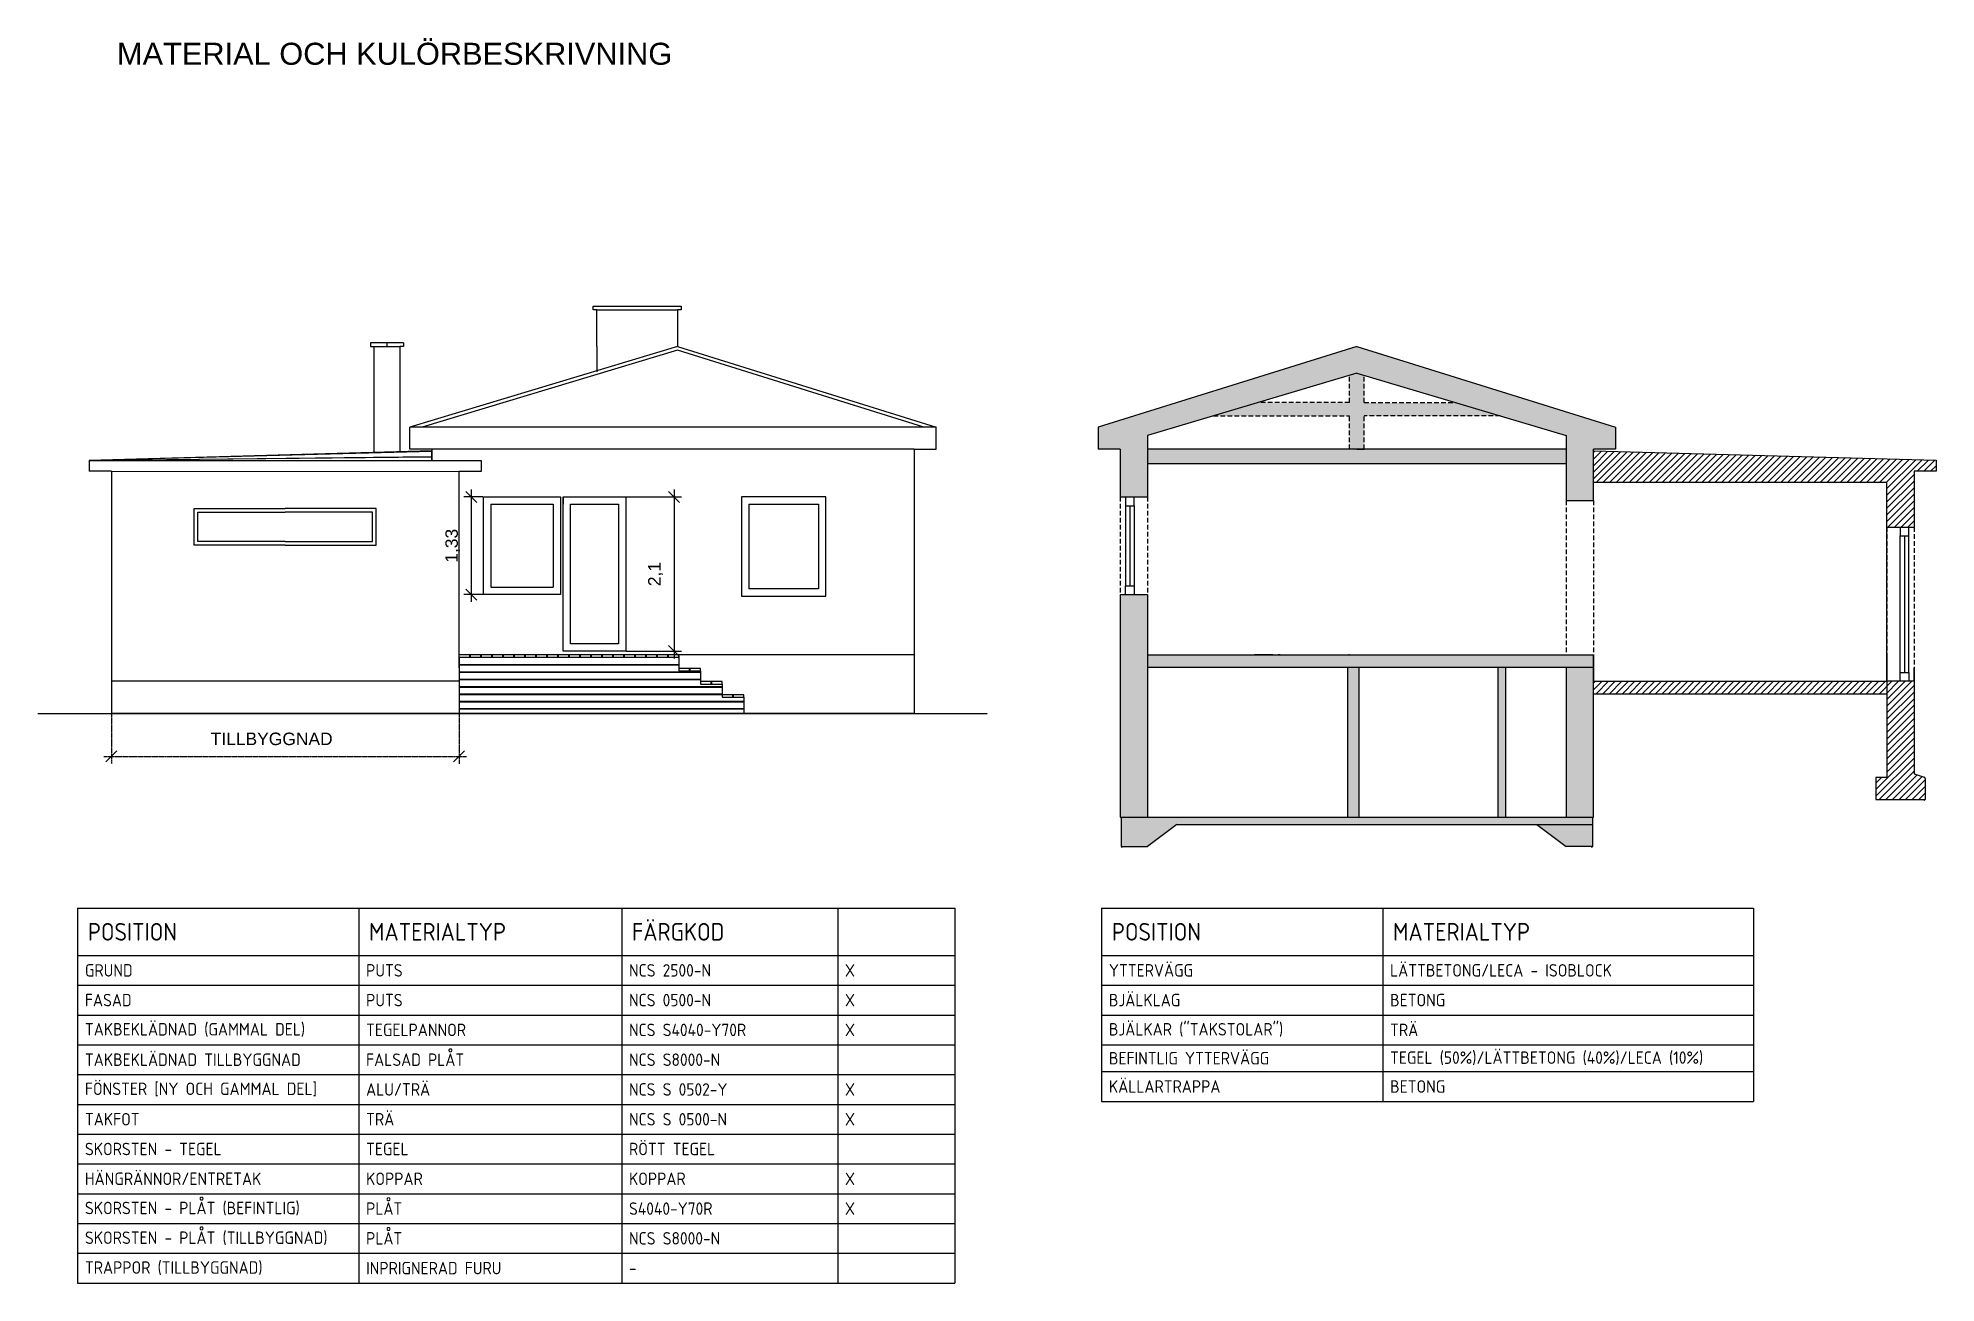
# Model space of a CAD drawing. Header units: millimetres. Extents: x -50011 to 90899, y -58634 to 500399.
# Drawn here: x -48295 to -22426, y -58634 to -41675 of the extents above; entities that cross this region are included whole.
import ezdxf

# ---------------------------------------------------------------- set-up
doc = ezdxf.new("R2010")
doc.units = ezdxf.units.MM
for name, pattern in [('ACAD_ISO02W100', [15, 12, -3]), ('ACAD_ISO04W100', [30, 24, -3, 0, -3]), ('CENTER2', [28.575, 19.05, -3.175, 3.175, -3.175]), ('HIDDEN', [9.525, 6.35, -3.175])]:
    doc.linetypes.add(name, pattern=pattern)
doc.layers.get('0').update_dxf_attribs({"color": 1})
for name, color, linetype in [('Angivelser', 7, 'Continuous'), ('Fönster', 1, 'Continuous'), ('Förtydligande', 8, 'CENTER2'), ('Grundritningar', 1, 'Continuous'), ('Mått', 4, 'Continuous')]:
    doc.layers.add(name, color=color, linetype=linetype)
doc.styles.add('ISO', font='isocp.shx')
doc.styles.get("Standard").update_dxf_attribs({"font": 'Arial.ttf', "height": 170})
doc.dimstyles.new('Egen dimension', dxfattribs={"dimscale": 10, "dimtxt": 2.5, "dimasz": 15, "dimexe": 10, "dimexo": 0.625, "dimgap": 15, "dimtad": 1, "dimlfac": 0.001, "dimtxsty": 'Standard', "dimblk": 'OBLIQUE', "dimblk1": 'OBLIQUE', "dimblk2": 'OBLIQUE', "dimcen": 20, "dimdle": 10, "dimadec": 0, "dimazin": 0, "dimtfac": 1, "dimtmove": 0, "dimatfit": 3, "dimldrblk": 'OPEN90', "dimfxl": 1, "dimarcsym": 0})

msp = doc.modelspace()

# ---------------------------------------------------------------- texts
at = {"layer": 'Angivelser'}
msp.add_text('MATERIAL OCH KULÖRBESKRIVNING', height=300, dxfattribs=at).set_placement((-47218.151, -42039.973))

# ---------------------------------------------------------------- blocks, each defined once
blk = doc.blocks.new('_Oblique')
at = {"color": 0, "linetype": 'ByBlock', "lineweight": -2}
blk.add_line((-0.5, -0.5), (0.5, 0.5), dxfattribs=at)
blk = doc.blocks.new('*D108')
at = {"layer": 'Defpoints', "color": 0, "transparency": 16777216}
for p in [(-47295, -50877), (-42555, -50873), (-42555, -51460)]:
    blk.add_point(p, dxfattribs=at)
at = {"layer": 'Förtydligande', "color": 0, "lineweight": -2, "transparency": 16777216}
for p, q in [((-47295, -50883), (-47295, -51560)), ((-42555, -50879), (-42555, -51560)), ((-47395, -51460), (-42455, -51460))]:
    blk.add_line(p, q, dxfattribs=at)
at = {"layer": 'Förtydligande', "color": 0, "lineweight": -2, "transparency": 16777216, "xscale": 150, "yscale": 150, "zscale": 150, "rotation": 180}
blk.add_blockref('_Oblique', (-47295, -51460), dxfattribs=at)
at = {"layer": 'Förtydligande', "color": 0, "lineweight": -2, "transparency": 16777216, "xscale": 150, "yscale": 150, "zscale": 150}
blk.add_blockref('_Oblique', (-42555, -51460), dxfattribs=at)
at = {"layer": 'Förtydligande', "color": 0, "transparency": 16777216, "insert": (-45110, -51223), "char_height": 170, "attachment_point": 5}
blk.add_mtext('TILLBYGGNAD', dxfattribs=at)
blk = doc.blocks.new('_Open90')
at = {"color": 0, "linetype": 'ByBlock', "lineweight": -2}
for p, q in [((0, 0), (-1, 0)), ((-0.5, 0.5), (0, 0)), ((0, 0), (-0.5, -0.5))]:
    blk.add_line(p, q, dxfattribs=at)
blk = doc.blocks.new('*T109')
at = {"layer": 'Grundritningar', "color": 0, "linetype": 'ByBlock', "lineweight": -2, "ltscale": 100, "transparency": 16777216}
for p, q in [((0, 0), (11956, 0)), ((0, 0), (0, -5106)), ((3832, 0), (3832, -5106)), ((7416, 0), (7416, -5106)), ((10359, 0), (10359, -5106)), ((11956, 0), (11956, -5106)), ((0, -644), (11956, -644)), ((0, -1049), (11956, -1049)), ((0, -1455), (11956, -1455)), ((0, -1861), (11956, -1861)), ((0, -2266), (11956, -2266)), ((0, -2672), (11956, -2672)), ((0, -3078), (11956, -3078)), ((0, -3483), (11956, -3483)), ((0, -3889), (11956, -3889)), ((0, -4294), (11956, -4294)), ((0, -4700), (11956, -4700)), ((0, -5106), (11956, -5106))]:
    blk.add_line(p, q, dxfattribs=at)
at = {"layer": 'Grundritningar', "color": 0, "ltscale": 100, "transparency": 16777216, "attachment_point": 4, "style": 'ISO'}
for s, insert, char_height, width in [(' POSITION', (2, -322), 240, 3829.15), (' MATERIALTYP', (3834, -322), 240, 3580.66), (' FÄRGKOD', (7417, -322), 240, 2940.17), (' GRUND', (2, -847), 170, 3829.15), (' PUTS', (3834, -847), 170, 3580.66), (' NCS 2500-N', (7417, -847), 170, 2940.17), (' X', (10360, -847), 170, 1593.6), (' FASAD', (2, -1252), 170, 3829.15), (' PUTS', (3834, -1252), 170, 3580.66), (' NCS 0500-N', (7417, -1252), 170, 2940.17), (' X', (10360, -1252), 170, 1593.6), (' TAKBEKLÄDNAD (GAMMAL DEL)', (2, -1658), 170, 3829.15), (' TEGELPANNOR', (3834, -1658), 170, 3580.66), (' NCS S4040-Y70R', (7417, -1658), 170, 2940.17), (' X', (10360, -1658), 170, 1593.6), (' TAKBEKLÄDNAD TILLBYGGNAD', (2, -2064), 170, 3829.15), (' FALSAD PLÅT', (3834, -2064), 170, 3580.66), (' NCS S8000-N', (7417, -2064), 170, 2940.17), (' FÖNSTER [NY OCH GAMMAL DEL]', (2, -2469), 170, 3829.15), (' ALU/TRÄ', (3834, -2469), 170, 3580.66), (' NCS S 0502-Y', (7417, -2469), 170, 2940.17), (' X', (10360, -2469), 170, 1593.6), (' TAKFOT', (2, -2875), 170, 3829.15), (' TRÄ', (3834, -2875), 170, 3580.66), (' NCS S 0500-N', (7417, -2875), 170, 2940.17), (' X', (10360, -2875), 170, 1593.6), (' SKORSTEN - TEGEL', (2, -3280), 170, 3829.15), (' TEGEL', (3834, -3280), 170, 3580.66), (' RÖTT TEGEL', (7417, -3280), 170, 2940.17), (' HÄNGRÄNNOR/ENTRETAK', (2, -3686), 170, 3829.15), (' KOPPAR', (3834, -3686), 170, 3580.66), (' KOPPAR', (7417, -3686), 170, 2940.17), (' X', (10360, -3686), 170, 1593.6), (' SKORSTEN - PLÅT (BEFINTLIG)', (2, -4092), 170, 3829.15), (' PLÅT', (3834, -4092), 170, 3580.66), (' S4040-Y70R', (7417, -4092), 170, 2940.17), (' X', (10360, -4092), 170, 1593.6), (' SKORSTEN - PLÅT (TILLBYGGNAD)', (2, -4497), 170, 3829.15), (' PLÅT', (3834, -4497), 170, 3580.66), (' NCS S8000-N', (7417, -4497), 170, 2940.17), (' TRAPPOR (TILLBYGGNAD)', (2, -4903), 170, 3829.15), (' INPRIGNERAD FURU', (3834, -4903), 170, 3580.66), (' - ', (7417, -4903), 170, 2940.17)]:
    blk.add_mtext(s, dxfattribs=dict(at, insert=insert, char_height=char_height, width=width))
blk = doc.blocks.new('*T119')
at = {"layer": 'Grundritningar', "color": 0, "linetype": 'ByBlock', "lineweight": -2, "ltscale": 100, "transparency": 16777216}
for p, q in [((0, 0), (8884, 0)), ((0, 0), (0, -2632)), ((3832, 0), (3832, -2632)), ((8884, 0), (8884, -2632)), ((0, -644), (8884, -644)), ((0, -1049), (8884, -1049)), ((0, -1455), (8884, -1455)), ((0, -1861), (8884, -1861)), ((0, -2226), (8884, -2226)), ((0, -2632), (8884, -2632))]:
    blk.add_line(p, q, dxfattribs=at)
at = {"layer": 'Grundritningar', "color": 0, "ltscale": 100, "transparency": 16777216, "attachment_point": 4, "style": 'ISO'}
for s, insert, char_height, width in [(' POSITION', (2, -322), 240, 3829.15), (' MATERIALTYP', (3834, -322), 240, 5048.45), (' YTTERVÄGG', (2, -847), 170, 3829.15), (' LÄTTBETONG/LECA - ISOBLOCK', (3834, -847), 170, 5048.45), (' BJÄLKLAG', (2, -1252), 170, 3829.15), (' BETONG', (3834, -1252), 170, 5048.45), (' BJÄLKAR ("TAKSTOLAR")', (2, -1658), 170, 3829.15), (' TRÄ', (3834, -1658), 170, 5048.45), (' BEFINTLIG YTTERVÄGG', (2, -2044), 170, 3829.15), (' TEGEL (50%)/LÄTTBETONG (40%)/LECA (10%)', (3834, -2044), 170, 5048.45), (' KÄLLARTRAPPA', (2, -2429), 170, 3829.15), (' BETONG', (3834, -2429), 170, 5048.45)]:
    blk.add_mtext(s, dxfattribs=dict(at, insert=insert, char_height=char_height, width=width))
blk = doc.blocks.new('*D223')
at = {"layer": 'Defpoints', "color": 0, "transparency": 16777216}
for p in [(-40285, -47927), (-40285, -50027), (-39625, -50027)]:
    blk.add_point(p, dxfattribs=at)
at = {"layer": 'Mått', "color": 0, "lineweight": -2, "transparency": 16777216}
for p, q in [((-39625, -47827), (-39625, -50127)), ((-40279, -47927), (-39525, -47927)), ((-40279, -50027), (-39525, -50027))]:
    blk.add_line(p, q, dxfattribs=at)
at = {"layer": 'Mått', "color": 0, "lineweight": -2, "transparency": 16777216, "xscale": 150, "yscale": 150, "zscale": 150}
for p, rotation in [((-39625, -47927), 90), ((-39625, -50027), 270)]:
    blk.add_blockref('_Oblique', p, dxfattribs=dict(at, rotation=rotation))
at = {"layer": 'Mått', "color": 0, "transparency": 16777216, "insert": (-39878, -48977), "char_height": 170, "attachment_point": 5, "rotation": 90}
blk.add_mtext('2,1', dxfattribs=at)
blk = doc.blocks.new('*D224')
at = {"layer": 'Defpoints', "color": 0, "transparency": 16777216}
for p in [(-42225, -47927), (-42390, -49257), (-42225, -49257)]:
    blk.add_point(p, dxfattribs=at)
at = {"layer": 'Mått', "color": 0, "lineweight": -2, "transparency": 16777216}
for p, q in [((-42390, -47827), (-42390, -49357)), ((-42231, -47927), (-42490, -47927)), ((-42231, -49257), (-42490, -49257))]:
    blk.add_line(p, q, dxfattribs=at)
at = {"layer": 'Mått', "color": 0, "lineweight": -2, "transparency": 16777216, "xscale": 150, "yscale": 150, "zscale": 150}
for p, rotation in [((-42390, -47927), 90), ((-42390, -49257), 270)]:
    blk.add_blockref('_Oblique', p, dxfattribs=dict(at, rotation=rotation))
at = {"layer": 'Mått', "color": 0, "transparency": 16777216, "insert": (-42642, -48592), "char_height": 170, "attachment_point": 5, "rotation": 90}
blk.add_mtext('1,33', dxfattribs=at)

# ---------------------------------------------------------------- dimensions: what is measured, and where the dimension line sits
at = {"layer": 'Förtydligande'}
dim = msp.add_linear_dim(base=(-42555.013, -51459.659), p1=(-47295.013, -50876.558), p2=(-42555.013, -50872.577), text='TILLBYGGNAD', dimstyle='Egen dimension', dxfattribs=at)
dim.commit()
dim.dimension.update_dxf_attribs({"geometry": '*D108', "text_midpoint": (-45110.013, -51459.659), "dimtype": 160})
at = {"layer": 'Mått'}
dim = msp.add_linear_dim(base=(-42389.849, -49256.558), p1=(-42225.013, -47926.558), p2=(-42225.013, -49256.558), angle=90, dimstyle='Egen dimension', dxfattribs=at)
dim.commit()
dim.dimension.update_dxf_attribs({"geometry": '*D224', "text_midpoint": (-42389.849, -48591.558), "dimtype": 160})
dim = msp.add_linear_dim(base=(-39625.415, -50026.558), p1=(-40285.013, -47926.558), p2=(-40285.013, -50026.558), angle=90, dimstyle='Egen dimension', dxfattribs=at)
dim.commit()
dim.dimension.update_dxf_attribs({"geometry": '*D223', "text_midpoint": (-39877.81, -48976.558)})

# ---------------------------------------------------------------- hatches: boundary and pattern name
at = {"layer": 'Grundritningar', "ltscale": 100}
h = msp.add_hatch(color=256, dxfattribs=at)
h.dxf.hatch_style = 1
h.paths.add_polyline_path([(-30319.777, -46241.974), (-27465.281, -47090.378), (-27465.281, -47926.558), (-27465.281, -47976.558), (-27096.118, -47976.558), (-27096.118, -47276.558), (-26795.281, -47276.558), (-26795.281, -46976.558), (-30319.777, -45876.653), (-33844.274, -46976.558), (-33844.274, -47276.558), (-33544.274, -47276.558), (-33544.274, -47926.558), (-33474.274, -47926.558), (-33174.274, -47926.558), (-33174.274, -47090.378)])
h.paths.add_polyline_path([(-28973.555, -46642.094), (-30219.374, -46642.094), (-30219.374, -46271.816), (-30319.777, -46241.974), (-30420.181, -46271.816), (-30420.181, -46642.094), (-31666, -46642.094), (-32271.618, -46822.094), (-30420.181, -46822.094), (-30420.181, -47276.558), (-30320.181, -47276.558), (-30219.374, -47276.558), (-30219.374, -46822.094), (-28367.936, -46822.094)], flags=17)
h.paths.add_polyline_path([(-27465.281, -47276.558), (-33174.274, -47276.558), (-33174.274, -47476.558), (-27465.281, -47476.558)], flags=17)
h.paths.add_polyline_path([(-27096.118, -50246.558), (-27465.281, -50246.558), (-27465.281, -50876.558), (-27096.118, -50876.558)])
h.paths.add_polyline_path([(-27096.118, -50076.558), (-33174.274, -50076.558), (-33174.274, -50246.558), (-27096.118, -50246.558)])
h.paths.add_polyline_path([(-27096.118, -50876.558), (-27465.281, -50876.558), (-27465.281, -52286.558), (-27096.118, -52286.558)])
h.paths.add_polyline_path([(-28294.274, -50876.558), (-28394.274, -50876.558), (-28394.274, -52286.558), (-28294.274, -52286.558)])
h.paths.add_polyline_path([(-30294.274, -50876.558), (-30444.274, -50876.558), (-30444.274, -52286.558), (-30294.274, -52286.558)])
h.paths.add_polyline_path([(-33174.274, -50876.558), (-33544.274, -50876.558), (-33544.274, -52286.558), (-33534.274, -52286.558), (-33174.274, -52286.558)])
h.paths.add_polyline_path([(-33174.274, -49256.558), (-33544.274, -49256.558), (-33544.274, -50076.558), (-33544.274, -50876.558), (-33174.274, -50876.558)])
h.paths.add_polyline_path([(-30294.274, -50246.558), (-30444.274, -50246.558), (-30444.274, -50876.558), (-30294.274, -50876.558)])
h.paths.add_polyline_path([(-28294.274, -50246.558), (-28394.274, -50246.558), (-28394.274, -50876.558), (-28294.274, -50876.558)])
h.paths.add_polyline_path([(-27106.118, -52386.558), (-27866.118, -52386.558), (-27466.118, -52686.558), (-27106.118, -52686.558)])
h.paths.add_polyline_path([(-27106.118, -52286.558), (-33534.274, -52286.558), (-33534.274, -52386.558), (-33534.274, -52686.558), (-33174.274, -52686.558), (-32774.274, -52386.558), (-27106.118, -52386.558)])
h = msp.add_hatch(dxfattribs=at)
h.set_pattern_fill('ANSI31', color=256, scale=20)
h.set_pattern_definition([(45, (-75640.205, -72606.995), (-44.90128, 44.90128), [])])
h.paths.add_polyline_path([(-22426.118, -47426.558), (-27096.118, -47298.558), (-27096.118, -47726.558), (-23096.118, -47726.558), (-23096.118, -48336.558), (-22726.118, -48336.558), (-22726.118, -47576.558), (-22426.118, -47576.558)])
h.paths.add_polyline_path([(-22726.118, -50876.558), (-23096.118, -50876.558), (-23096.118, -51746.558), (-23246.118, -51746.558), (-23246.118, -52046.558), (-22576.118, -52046.558), (-22576.118, -51760.973, 0.322822806), (-22589.793, -51741.999), (-22726.118, -51696.558)])
h.paths.add_polyline_path([(-23096.118, -50436.558), (-27096.118, -50436.558), (-27096.118, -50606.558), (-23096.118, -50606.558)])
h.paths.add_polyline_path([(-22726.118, -50436.558), (-23096.118, -50436.558), (-23096.118, -50876.558), (-22726.118, -50876.558)])

# ---------------------------------------------------------------- linework, layer by layer
at = {"layer": 'Fönster', "ltscale": 100}
for p, q in [((-46165.013, -48583.558), (-46165.013, -48083.558)), ((-46165.013, -48083.558), (-44925.013, -48083.558)), ((-43685.013, -48083.558), (-44925.013, -48083.558)), ((-43685.013, -48583.558), (-43685.013, -48083.558)), ((-46115.013, -48133.558), (-44925.013, -48133.558)), ((-46115.013, -48533.558), (-46115.013, -48133.558)), ((-43735.013, -48133.558), (-44925.013, -48133.558)), ((-43735.013, -48533.558), (-43735.013, -48133.558)), ((-44925.013, -48583.558), (-46165.013, -48583.558)), ((-44925.013, -48533.558), (-46115.013, -48533.558)), ((-44925.013, -48533.558), (-43735.013, -48533.558)), ((-44925.013, -48583.558), (-43685.013, -48583.558))]:
    msp.add_line(p, q, dxfattribs=at)
at = {"layer": 'Fönster'}
for p, q in [((-42225.013, -49256.558), (-42225.013, -47926.558)), ((-42225.013, -47926.558), (-41175.013, -47926.558)), ((-42125.013, -48026.558), (-42125.013, -49156.558)), ((-42125.013, -48026.558), (-41275.013, -48026.558)), ((-41275.013, -48026.558), (-41275.013, -49156.558)), ((-41175.013, -47926.558), (-41175.013, -49256.558)), ((-41135.013, -47926.558), (-40285.013, -47926.558)), ((-41135.013, -50026.558), (-41135.013, -47926.558)), ((-41135.013, -47926.558), (-41135.013, -48026.558)), ((-41035.013, -49926.558), (-41035.013, -48026.558)), ((-41035.013, -48026.558), (-40385.013, -48026.558)), ((-40385.013, -48026.558), (-40385.013, -49926.558)), ((-40285.013, -47926.558), (-40285.013, -50026.558)), ((-40285.013, -47976.558), (-40285.013, -48076.558)), ((-37555.013, -47926.558), (-38705.013, -47926.558)), ((-38705.013, -47926.558), (-38705.013, -49276.558)), ((-38605.013, -48026.558), (-38605.013, -49176.558)), ((-38605.013, -48026.558), (-37655.013, -48026.558)), ((-37655.013, -48026.558), (-37655.013, -49176.558)), ((-37555.013, -49276.558), (-37555.013, -47926.558)), ((-41175.013, -49256.558), (-42225.013, -49256.558)), ((-42125.013, -49156.558), (-41275.013, -49156.558)), ((-38705.013, -49276.558), (-37555.013, -49276.558)), ((-37655.013, -49176.558), (-38605.013, -49176.558)), ((-40385.013, -49926.558), (-41035.013, -49926.558)), ((-40285.013, -50026.558), (-41135.013, -50026.558))]:
    msp.add_line(p, q, dxfattribs=at)
at = {"layer": 'Förtydligande', "ltscale": 100}
for p, q in [((-42555.013, -50115.556), (-42555.013, -50335.556)), ((-39560.016, -50110.556), (-39560.016, -50115.556)), ((-39560.016, -50110.556), (-39560.016, -50290.556)), ((-42555.013, -50265.556), (-42555.013, -50410.556)), ((-42555.013, -50876.558), (-39242.594, -50876.558))]:
    msp.add_line(p, q, dxfattribs=at)
at = {"layer": 'Förtydligande', "linetype": 'ACAD_ISO04W100', "lineweight": -3, "ltscale": 0.1}
msp.add_line((-48295.013, -50876.558), (-35355.013, -50876.558), dxfattribs=at)
at = {"layer": 'Grundritningar'}
for p, q in [((-40729.51, -45376.653), (-40729.51, -45326.653)), ((-40729.51, -45326.653), (-39529.51, -45326.653)), ((-40679.51, -45376.653), (-40729.51, -45376.653)), ((-40679.51, -45876.653), (-40679.51, -45376.653)), ((-40679.51, -45376.653), (-39579.51, -45376.653)), ((-39579.51, -45376.653), (-39579.51, -45876.653)), ((-39529.51, -45376.653), (-39579.51, -45376.653)), ((-39529.51, -45326.653), (-39529.51, -45376.653)), ((-43311.49, -45826.653), (-43761.49, -45826.653)), ((-43761.49, -45826.653), (-43761.49, -45876.653)), ((-43761.49, -45876.653), (-43711.49, -45876.653)), ((-43711.49, -47320.168), (-43711.49, -45876.653)), ((-43711.49, -45876.653), (-43361.49, -45876.653)), ((-43536.49, -45876.653), (-43536.49, -45826.653)), ((-43361.49, -45876.653), (-43361.49, -47310.424)), ((-43311.49, -45876.653), (-43361.49, -45876.653)), ((-43311.49, -45826.653), (-43311.49, -45876.653)), ((-39579.51, -45876.653), (-43225.013, -46976.558)), ((-39579.106, -45929.154), (-43057.641, -46976.558)), ((-40679.51, -45876.653), (-40679.51, -46221.795)), ((-39579.51, -45876.653), (-36055.013, -46976.558)), ((-36222.385, -46976.558), (-39579.106, -45929.154)), ((-30319.777, -45876.653), (-33844.274, -46976.558)), ((-30319.777, -45876.653), (-26795.281, -46976.558)), ((-30320.181, -46242.094), (-33174.274, -47090.378)), ((-30319.374, -46242.094), (-27465.281, -47090.378)), ((-36055.013, -46976.558), (-43225.013, -46976.558)), ((-36055.013, -47276.558), (-36055.013, -46976.558)), ((-33844.274, -46976.558), (-33844.274, -47276.558)), ((-26795.281, -46976.558), (-26795.281, -47276.558)), ((-36355.013, -47276.558), (-43225.013, -47276.558)), ((-36355.013, -47276.558), (-36355.013, -50076.558)), ((-36355.013, -47276.558), (-36055.013, -47276.558)), ((-36355.013, -47276.558), (-36355.013, -49223.089)), ((-33544.274, -47276.558), (-33844.274, -47276.558)), ((-33544.274, -47276.558), (-33544.274, -47926.558)), ((-33174.274, -47090.378), (-33174.274, -47926.558)), ((-27465.281, -47276.558), (-33174.274, -47276.558)), ((-30320.181, -47276.558), (-30420.181, -47276.558)), ((-30320.181, -47276.558), (-30220.181, -47276.558)), ((-27465.281, -47090.378), (-27465.281, -47926.558)), ((-27465.281, -47096.539), (-27465.281, -47976.558)), ((-27096.118, -47976.558), (-27096.118, -47276.558)), ((-47295.013, -47576.558), (-47295.013, -50076.558)), ((-27465.281, -47476.558), (-33174.274, -47476.558)), ((-22726.118, -47576.558), (-22726.118, -48336.558)), ((-33544.274, -47926.558), (-33174.274, -47926.558)), ((-33544.274, -47926.558), (-33474.274, -47926.558)), ((-33474.274, -47926.558), (-33474.274, -48046.558)), ((-33474.274, -48046.558), (-33354.274, -48046.558)), ((-33474.274, -48046.558), (-33474.274, -49136.558)), ((-33414.274, -48046.558), (-33414.274, -49136.558)), ((-33354.274, -48046.558), (-33354.274, -47926.558)), ((-33354.274, -48046.558), (-33354.274, -49136.558)), ((-27465.281, -47976.558), (-27096.118, -47976.558)), ((-23096.118, -48336.558), (-22726.118, -48336.558)), ((-22916.118, -48336.558), (-22916.118, -48456.558)), ((-22796.118, -50316.558), (-22796.118, -48336.558)), ((-22916.118, -48456.558), (-22796.118, -48456.558)), ((-22916.118, -50316.558), (-22916.118, -48456.558)), ((-22916.118, -48456.558), (-22856.118, -48456.558)), ((-22856.118, -48456.558), (-22856.118, -50316.558)), ((-33474.274, -49256.558), (-33474.274, -49136.558)), ((-33474.274, -49136.558), (-33354.274, -49136.558)), ((-33354.274, -49136.558), (-33354.274, -49256.558)), ((-33544.274, -49256.558), (-33544.274, -50076.558)), ((-33544.274, -49256.558), (-33174.274, -49256.558)), ((-33174.274, -49256.558), (-33174.274, -52286.558)), ((-47295.013, -50076.558), (-47295.013, -50876.558)), ((-36355.013, -50076.558), (-42555.013, -50076.558)), ((-40285.013, -50076.558), (-41135.013, -50076.558)), ((-36355.013, -50076.558), (-36355.013, -50876.558)), ((-33544.274, -50076.558), (-33544.274, -50876.558)), ((-33174.274, -50076.558), (-27096.118, -50076.558)), ((-31464.274, -50076.558), (-31714.274, -50076.558)), ((-31513.342, -50076.558), (-31503.342, -50076.558)), ((-31464.274, -50076.558), (-30484.274, -50076.558)), ((-31464.274, -50076.558), (-31364.274, -50076.558)), ((-31364.274, -50076.558), (-31394.274, -50076.558)), ((-30484.274, -50076.558), (-30364.274, -50076.558)), ((-30418.8, -50076.558), (-30428.8, -50076.558)), ((-27096.118, -52286.558), (-27096.118, -50076.558)), ((-23096.118, -50076.558), (-23096.118, -50876.558)), ((-33174.274, -50246.558), (-27096.118, -50246.558)), ((-30444.274, -52286.558), (-30444.274, -50246.558)), ((-30294.274, -50246.558), (-30294.274, -52286.558)), ((-28394.274, -52286.558), (-28394.274, -50246.558)), ((-28394.274, -50246.558), (-28294.274, -50246.558)), ((-28294.274, -50246.558), (-28294.274, -52286.558)), ((-27465.281, -50246.558), (-27465.281, -52286.558)), ((-22726.118, -50436.558), (-23096.118, -50436.558)), ((-22916.118, -50436.558), (-22916.118, -50316.558)), ((-22916.118, -50316.558), (-22856.118, -50316.558)), ((-22796.118, -50436.558), (-22916.118, -50436.558)), ((-22856.118, -50316.558), (-22796.118, -50316.558)), ((-22796.118, -50316.558), (-22796.118, -50436.558)), ((-22726.118, -50256.558), (-22726.118, -51056.558)), ((-22726.118, -50426.558), (-22726.118, -50256.558)), ((-22726.118, -50436.558), (-22726.118, -51696.558)), ((-36355.013, -50876.558), (-47295.013, -50876.558)), ((-42925.013, -50876.558), (-42935.013, -50876.558)), ((-33544.274, -50876.558), (-33544.274, -52286.558)), ((-23096.118, -50876.558), (-23096.118, -51746.558)), ((-22726.118, -51696.558), (-22589.793, -51741.999)), ((-23096.118, -51746.558), (-23246.118, -51746.558)), ((-23246.118, -51746.558), (-23246.118, -52046.558)), ((-22576.118, -51760.973), (-22576.118, -52046.558)), ((-23246.118, -52046.558), (-22576.118, -52046.558)), ((-33544.274, -52286.558), (-27096.118, -52286.558)), ((-33544.274, -52286.558), (-33534.274, -52286.558)), ((-33534.274, -52286.558), (-33534.274, -52686.558)), ((-33534.274, -52286.558), (-33534.274, -52386.558)), ((-32774.274, -52386.558), (-33174.274, -52686.558)), ((-32774.274, -52386.558), (-27106.118, -52386.558)), ((-30294.274, -52286.558), (-28394.274, -52286.558)), ((-27866.118, -52386.558), (-27466.118, -52686.558)), ((-27106.118, -52286.558), (-27106.118, -52686.558)), ((-33534.274, -52686.558), (-33174.274, -52686.558)), ((-27106.118, -52686.558), (-27466.118, -52686.558))]:
    msp.add_line(p, q, dxfattribs=at)
at = {"layer": 'Grundritningar', "linetype": 'HIDDEN', "ltscale": 10}
for p, q in [((-30420.181, -46642.094), (-30420.181, -46271.816)), ((-30219.374, -46642.094), (-30219.374, -46271.816)), ((-32271.618, -46822.094), (-30420.181, -46822.094)), ((-30420.181, -46642.094), (-31666, -46642.094)), ((-30420.181, -47276.558), (-30420.181, -46822.094)), ((-30219.374, -46642.094), (-28973.555, -46642.094)), ((-28367.936, -46822.094), (-30219.374, -46822.094)), ((-30219.374, -47276.558), (-30219.374, -46822.094)), ((-33544.274, -47926.558), (-33544.274, -49256.558)), ((-33174.274, -47926.558), (-33174.274, -49256.558)), ((-27465.281, -47976.558), (-27465.281, -50076.558)), ((-27096.118, -47976.558), (-27096.118, -50076.558)), ((-23096.118, -48336.558), (-23096.118, -50436.558)), ((-22726.118, -48336.558), (-22726.118, -50436.558))]:
    msp.add_line(p, q, dxfattribs=at)
at = {"layer": 'Grundritningar', "linetype": 'ACAD_ISO02W100', "ltscale": 100}
for p, q in [((-43225.013, -47276.558), (-43225.013, -46976.558)), ((-47595.013, -47428.274), (-47595.013, -47576.558)), ((-47295.013, -47426.558), (-47445.003, -47428.274)), ((-47295.013, -47576.558), (-47445.003, -47576.558))]:
    msp.add_line(p, q, dxfattribs=at)
at = {"layer": 'Grundritningar', "ltscale": 100}
for p, q in [((-42925.013, -47298.274), (-47595.013, -47428.274)), ((-42925.013, -47308.274), (-47595.013, -47428.274)), ((-42925.013, -47276.558), (-42925.013, -47428.274)), ((-42925.013, -47428.274), (-42925.013, -47298.274)), ((-42925.013, -47298.274), (-42925.013, -47308.274)), ((-26795.281, -47276.558), (-27096.118, -47276.558)), ((-27096.118, -47298.558), (-22426.118, -47426.558)), ((-47595.013, -47428.274), (-42925.013, -47428.274)), ((-47295.013, -47576.558), (-47595.013, -47576.558)), ((-42925.013, -47386.554), (-47445.003, -47428.274)), ((-47295.013, -47426.558), (-42925.013, -47376.554)), ((-47295.013, -47576.558), (-42555.013, -47578.274)), ((-42925.013, -47376.554), (-42925.013, -47386.554)), ((-42925.013, -47428.274), (-42255.013, -47428.274)), ((-42555.013, -50256.558), (-42555.013, -47578.274)), ((-42255.013, -47578.274), (-42555.013, -47578.274)), ((-42255.013, -47428.274), (-42255.013, -47578.274)), ((-22426.118, -47576.558), (-22726.118, -47576.558)), ((-22426.118, -47426.558), (-22426.118, -47576.558)), ((-27096.118, -47726.558), (-23096.118, -47726.558)), ((-23096.118, -50436.558), (-23096.118, -47726.558)), ((-42410.013, -50076.558), (-42555.013, -50076.558)), ((-42555.013, -50110.558), (-42410.013, -50110.558)), ((-39560.016, -50115.556), (-42555.013, -50115.556)), ((-42410.013, -50110.558), (-42410.013, -50076.558)), ((-42410.013, -50110.558), (-42405.013, -50110.558)), ((-42405.013, -50076.558), (-42405.013, -50110.558)), ((-42260.013, -50076.558), (-42405.013, -50076.558)), ((-42405.013, -50110.558), (-42260.013, -50110.558)), ((-42260.013, -50110.558), (-42260.013, -50076.558)), ((-42260.013, -50110.558), (-42255.013, -50110.558)), ((-42255.014, -50076.558), (-42255.014, -50110.558)), ((-42110.014, -50076.558), (-42255.014, -50076.558)), ((-42255.014, -50110.558), (-42110.014, -50110.558)), ((-42110.014, -50110.558), (-42110.014, -50076.558)), ((-42110.014, -50110.558), (-42105.014, -50110.558)), ((-42105.014, -50076.558), (-42105.014, -50110.558)), ((-41960.014, -50076.558), (-42105.014, -50076.558)), ((-42105.014, -50110.558), (-41960.014, -50110.558)), ((-41960.014, -50110.558), (-41960.014, -50076.558)), ((-41960.014, -50110.558), (-41955.014, -50110.558)), ((-41955.014, -50076.558), (-41955.014, -50110.558)), ((-41810.014, -50076.558), (-41955.014, -50076.558)), ((-41955.014, -50110.558), (-41810.014, -50110.558)), ((-41810.014, -50110.558), (-41810.014, -50076.558)), ((-41810.014, -50110.558), (-41805.014, -50110.558)), ((-41805.014, -50076.557), (-41805.014, -50110.557)), ((-41660.014, -50076.557), (-41805.014, -50076.557)), ((-41805.014, -50110.557), (-41660.014, -50110.557)), ((-41660.014, -50110.557), (-41660.014, -50076.557)), ((-41660.014, -50110.557), (-41655.014, -50110.557)), ((-41655.014, -50076.557), (-41655.014, -50110.557)), ((-41510.014, -50076.557), (-41655.014, -50076.557)), ((-41655.014, -50110.557), (-41510.014, -50110.557)), ((-41510.014, -50110.557), (-41510.014, -50076.557)), ((-41510.014, -50110.557), (-41505.014, -50110.557)), ((-41505.014, -50076.557), (-41505.014, -50110.557)), ((-41360.014, -50076.557), (-41505.014, -50076.557)), ((-41505.014, -50110.557), (-41360.014, -50110.557)), ((-41360.014, -50110.557), (-41360.014, -50076.557)), ((-41360.014, -50110.557), (-41355.014, -50110.557)), ((-41355.015, -50076.557), (-41355.015, -50110.557)), ((-41210.015, -50076.557), (-41355.015, -50076.557)), ((-41355.015, -50110.557), (-41210.015, -50110.557)), ((-41210.015, -50110.557), (-41210.015, -50076.557)), ((-41210.015, -50110.557), (-41205.015, -50110.557)), ((-41205.015, -50076.557), (-41205.015, -50110.557)), ((-41060.015, -50076.557), (-41205.015, -50076.557)), ((-41205.015, -50110.557), (-41060.015, -50110.557)), ((-41060.015, -50110.557), (-41060.015, -50076.557)), ((-41060.015, -50110.557), (-41055.015, -50110.557)), ((-41055.015, -50076.557), (-41055.015, -50110.557)), ((-40910.015, -50076.557), (-41055.015, -50076.557)), ((-41055.015, -50110.557), (-40910.015, -50110.557)), ((-40910.015, -50110.557), (-40910.015, -50076.557)), ((-40910.015, -50110.557), (-40905.015, -50110.557)), ((-40905.015, -50076.557), (-40905.015, -50110.557)), ((-40760.015, -50076.557), (-40905.015, -50076.557)), ((-40905.015, -50110.557), (-40760.015, -50110.557)), ((-40760.015, -50110.557), (-40760.015, -50076.557)), ((-40760.015, -50110.557), (-40755.015, -50110.557)), ((-40755.015, -50076.557), (-40755.015, -50110.557)), ((-40610.015, -50076.557), (-40755.015, -50076.557)), ((-40755.015, -50110.557), (-40610.015, -50110.557)), ((-40610.015, -50110.557), (-40610.015, -50076.557)), ((-40610.015, -50110.557), (-40605.015, -50110.557)), ((-40605.015, -50076.557), (-40605.015, -50110.557)), ((-40460.015, -50076.557), (-40605.015, -50076.557)), ((-40605.015, -50110.557), (-40460.015, -50110.557)), ((-40460.015, -50110.557), (-40460.015, -50076.557)), ((-40460.015, -50110.557), (-40455.015, -50110.557)), ((-40455.016, -50076.556), (-40455.016, -50110.556)), ((-40310.016, -50076.556), (-40455.016, -50076.556)), ((-40455.016, -50110.556), (-40310.016, -50110.556)), ((-40310.016, -50110.556), (-40310.016, -50076.556)), ((-40310.016, -50110.556), (-40305.016, -50110.556)), ((-40305.016, -50076.556), (-40305.016, -50110.556)), ((-40160.016, -50076.556), (-40305.016, -50076.556)), ((-40305.016, -50110.556), (-40160.016, -50110.556)), ((-40160.016, -50110.556), (-40160.016, -50076.556)), ((-40160.016, -50110.556), (-40155.016, -50110.556)), ((-40155.016, -50076.556), (-40155.016, -50110.556)), ((-40010.016, -50076.556), (-40155.016, -50076.556)), ((-40155.016, -50110.556), (-40010.016, -50110.556)), ((-40010.016, -50110.556), (-40010.016, -50076.556)), ((-40010.016, -50110.556), (-40005.016, -50110.556)), ((-40005.016, -50076.556), (-40005.016, -50110.556)), ((-39860.016, -50076.556), (-40005.016, -50076.556)), ((-40005.016, -50110.556), (-39860.016, -50110.556)), ((-39860.016, -50110.556), (-39860.016, -50076.556)), ((-39860.016, -50110.556), (-39855.016, -50110.556)), ((-39855.016, -50076.556), (-39855.016, -50110.556)), ((-39710.016, -50076.556), (-39855.016, -50076.556)), ((-39855.016, -50110.556), (-39710.016, -50110.556)), ((-39710.016, -50110.556), (-39710.016, -50076.556)), ((-39710.016, -50110.556), (-39705.016, -50110.556)), ((-39705.016, -50076.556), (-39705.016, -50110.556)), ((-39560.016, -50076.556), (-39705.016, -50076.556)), ((-39705.016, -50110.556), (-39560.016, -50110.556)), ((-39560.016, -50110.556), (-39560.016, -50076.556)), ((-39560.016, -50115.556), (-39560.016, -50295.556)), ((-27096.118, -50076.558), (-27096.118, -50256.558)), ((-27096.118, -50076.558), (-27096.118, -50436.558)), ((-42555.013, -50436.558), (-47295.013, -50436.558)), ((-42555.013, -50210.556), (-42555.013, -50215.556)), ((-42555.013, -50210.556), (-39560.016, -50210.556)), ((-42555.013, -50215.556), (-39560.016, -50215.556)), ((-42555.013, -50256.558), (-42555.013, -50872.577)), ((-42555.013, -50310.556), (-42555.013, -50315.556)), ((-42555.013, -50310.556), (-39265.017, -50310.556)), ((-42555.013, -50315.556), (-39265.017, -50315.556)), ((-42555.013, -50410.556), (-42555.013, -50415.556)), ((-42555.013, -50410.556), (-39265.017, -50410.556)), ((-42555.013, -50415.556), (-42555.013, -50436.558)), ((-42555.013, -50415.556), (-39265.017, -50415.556)), ((-39560.016, -50261.556), (-39560.016, -50295.556)), ((-39415.016, -50261.556), (-39560.016, -50261.556)), ((-39560.016, -50295.556), (-39415.016, -50295.556)), ((-39415.016, -50295.556), (-39415.016, -50261.556)), ((-39410.017, -50261.556), (-39410.017, -50295.556)), ((-39265.017, -50261.556), (-39410.017, -50261.556)), ((-39410.017, -50295.556), (-39265.017, -50295.556)), ((-39265.017, -50295.556), (-39265.017, -50261.556)), ((-39265.017, -50295.556), (-39265.017, -50475.556)), ((-39265.017, -50441.556), (-39265.017, -50475.556)), ((-39120.017, -50441.556), (-39265.017, -50441.556)), ((-39120.017, -50475.556), (-39120.017, -50441.556)), ((-39115.017, -50441.556), (-39115.017, -50475.556)), ((-38970.017, -50441.556), (-39115.017, -50441.556)), ((-38970.017, -50475.556), (-38970.017, -50441.556)), ((-27096.118, -50256.558), (-27096.118, -50426.558)), ((-27096.118, -50436.558), (-23096.118, -50436.558)), ((-42555.013, -50510.556), (-38970.017, -50510.556)), ((-42555.013, -50510.556), (-42555.013, -50515.556)), ((-42555.013, -50515.556), (-38970.017, -50515.556)), ((-42555.013, -50610.556), (-38970.017, -50610.556)), ((-42555.013, -50610.556), (-42555.013, -50615.556)), ((-42555.013, -50615.556), (-38970.017, -50615.556)), ((-42555.013, -50615.556), (-42555.013, -50710.556)), ((-39265.017, -50475.556), (-39120.017, -50475.556)), ((-39115.017, -50475.556), (-38970.017, -50475.556)), ((-38970.017, -50475.556), (-38970.017, -50655.556)), ((-38970.017, -50621.556), (-38970.017, -50655.556)), ((-38825.017, -50621.556), (-38970.017, -50621.556)), ((-38970.017, -50655.556), (-38825.017, -50655.556)), ((-38825.017, -50655.556), (-38825.017, -50621.556)), ((-38820.017, -50621.555), (-38820.017, -50655.555)), ((-38675.017, -50621.555), (-38820.017, -50621.555)), ((-38820.017, -50655.555), (-38675.017, -50655.555)), ((-38675.017, -50655.555), (-38675.017, -50621.555)), ((-38675.017, -50655.555), (-38675.017, -50876.558)), ((-27096.118, -50606.558), (-23096.118, -50606.558)), ((-42555.013, -50710.556), (-38675.017, -50710.556)), ((-42555.013, -50710.556), (-42555.013, -50715.556)), ((-42555.013, -50715.556), (-38675.017, -50715.556)), ((-42555.013, -50715.556), (-42555.013, -50810.556)), ((-42555.013, -50810.556), (-38675.017, -50810.556)), ((-38675.017, -50815.556), (-42555.013, -50815.556)), ((-38675.017, -50810.556), (-38675.017, -50815.556))]:
    msp.add_line(p, q, dxfattribs=at)
at = {"layer": 'Grundritningar'}
for centre, radius, start, end in [((-22596.118, -51760.973), 20, 0, 71.5650512), ((-22586.118, -52046.558), 10, 180, 0), ((-33524.274, -52686.558), 10, 180, 0), ((-27116.118, -52686.558), 10, 180, 0)]:
    msp.add_arc(centre, radius, start, end, dxfattribs=at)

# ---------------------------------------------------------------- block references
for name, p in [('*T109', (-47754.018, -53528.274)), ('*T119', (-33798, -53528.274))]:
    msp.add_blockref(name, p)

msp.set_redraw_order([(e.dxf.handle, doc.entitydb.next_handle()) for e in msp.query("TEXT MTEXT ATTDEF DIMENSION ARC_DIMENSION")])  # texts and dimensions are drawn at this point

doc.saveas('drawing.dxf')
